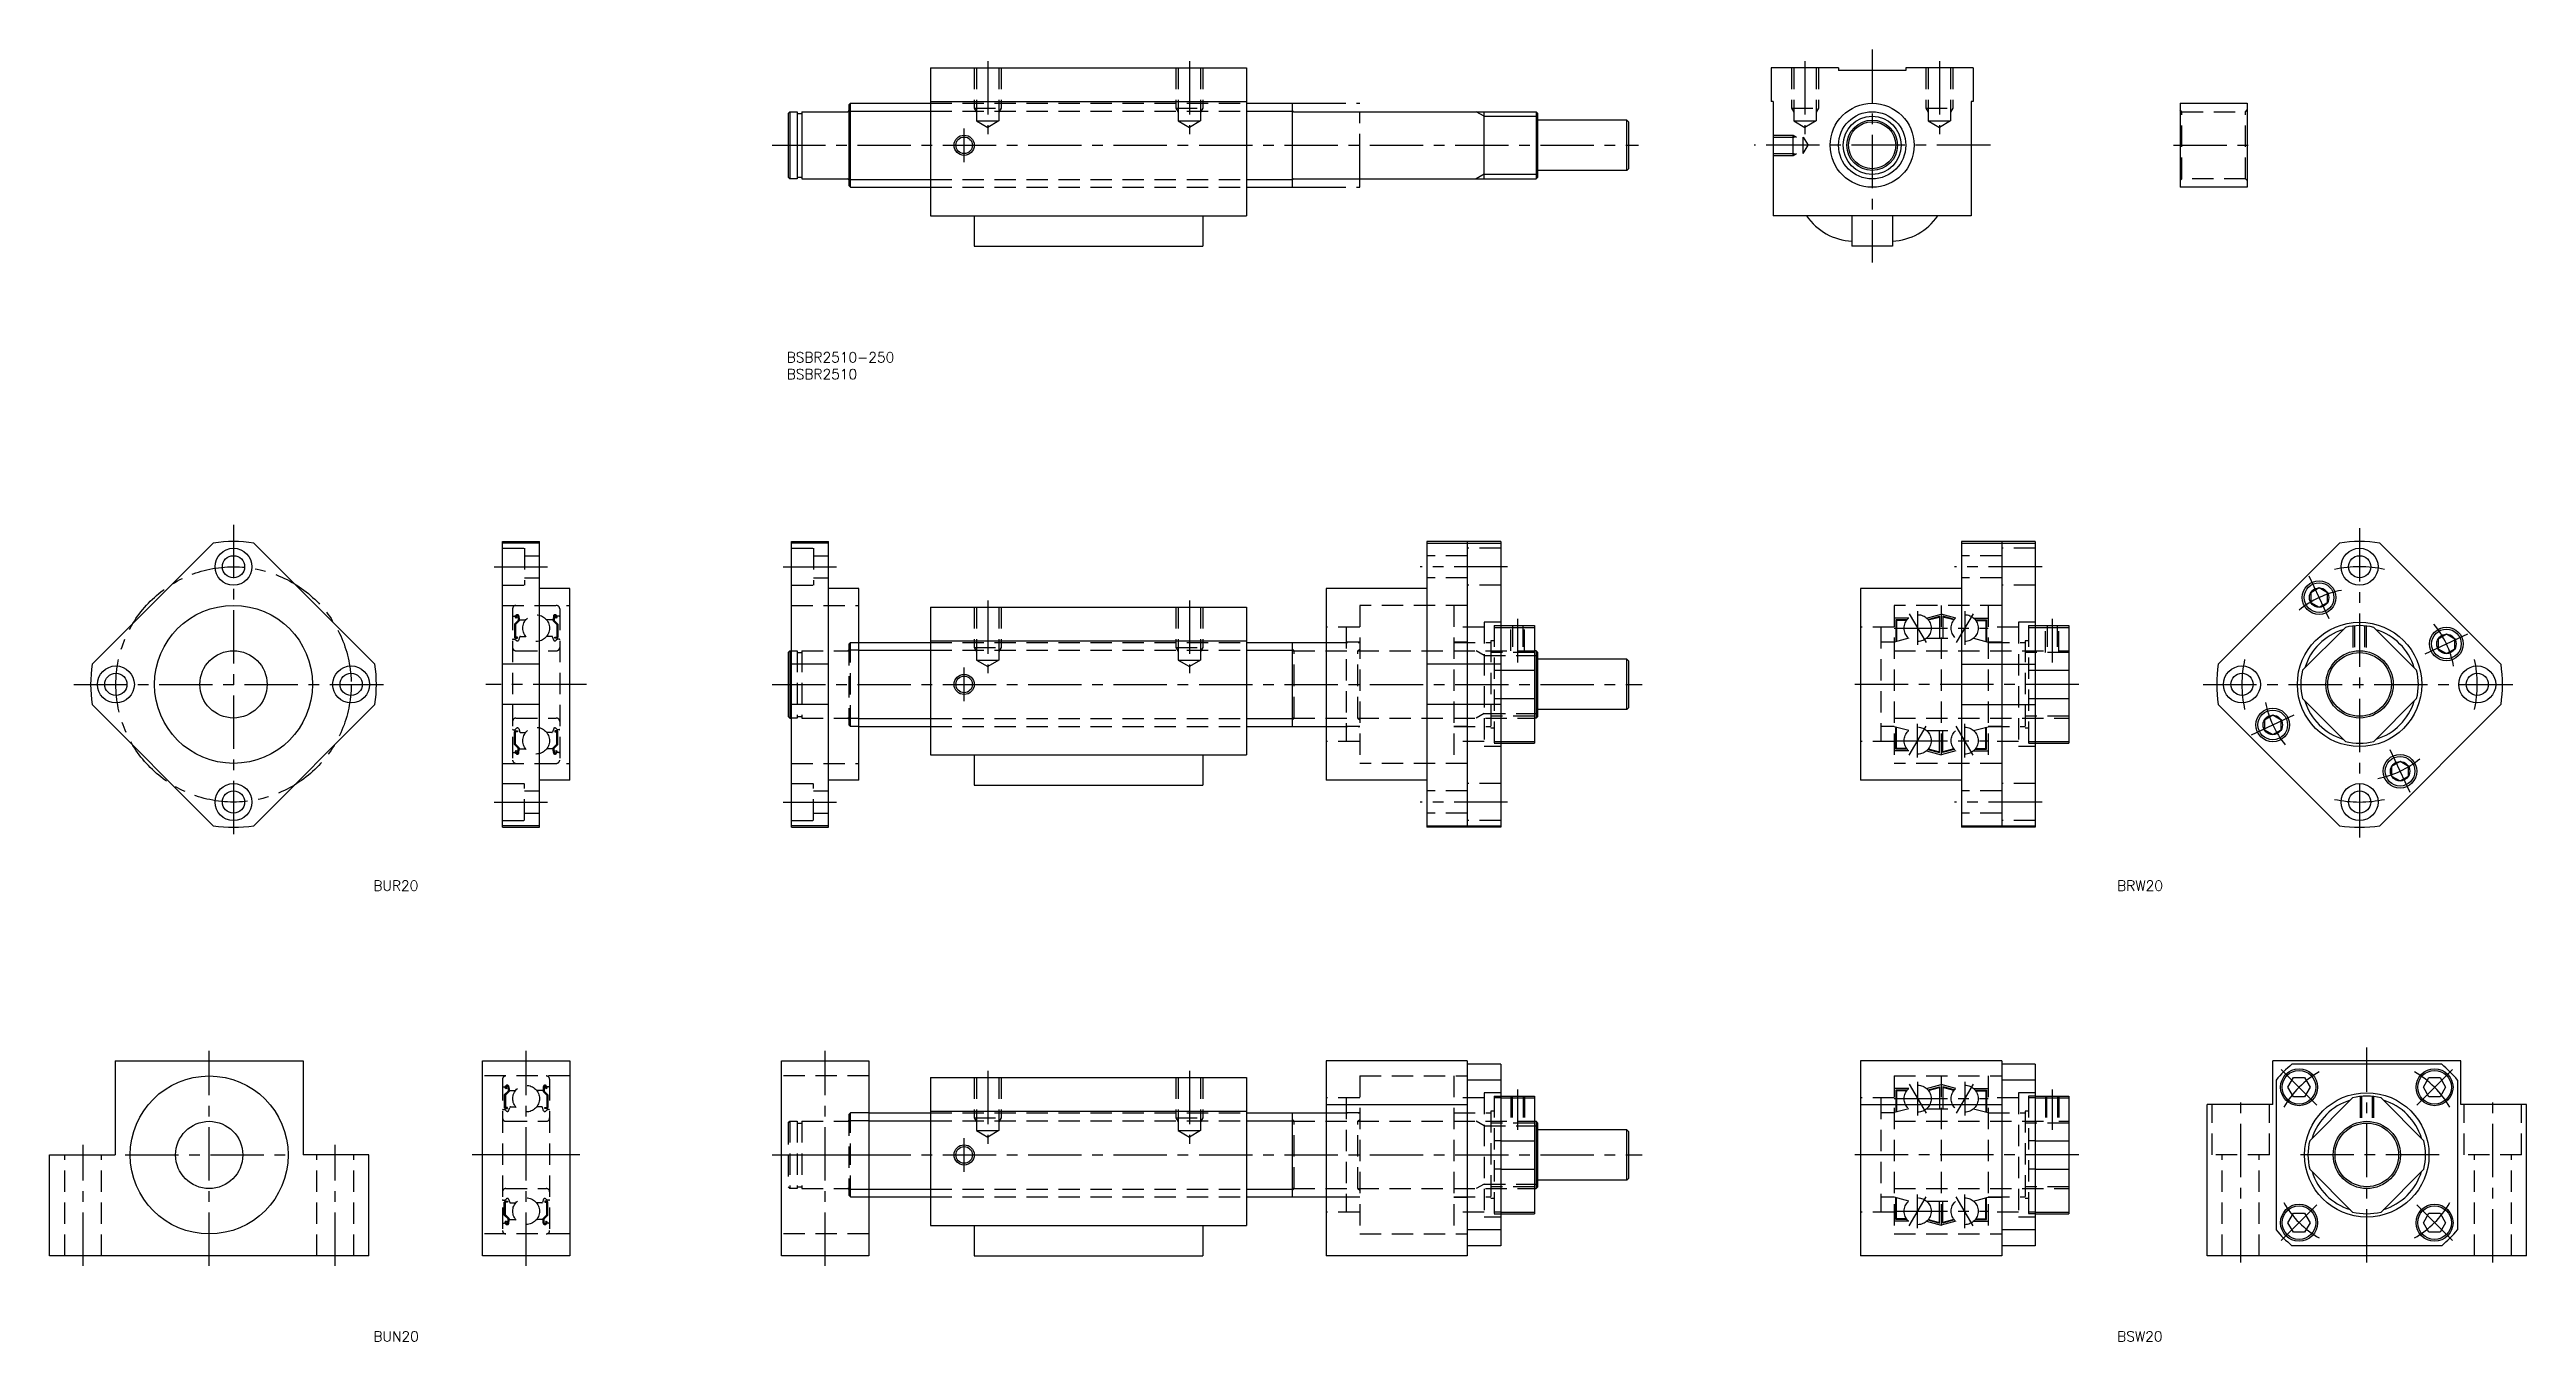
# Model space of a CAD drawing. Extents: x -219 to 518, y -294 to 90.
import ezdxf

# ---------------------------------------------------------------- set-up
doc = ezdxf.new("R2010")
doc.units = 0
doc.header["$LTSCALE"] = 0.5
for name, pattern in [('CENTER', [50.8, 31.75, -6.35, 6.35, -6.35]), ('DASHED', [19.05, 12.7, -6.35]), ('PHANTOM', [63.5, 31.75, -6.35, 6.35, -6.35, 6.35, -6.35])]:
    doc.linetypes.add(name, pattern=pattern)
for name, color, linetype in [('MSM_CENTER', 1, 'CENTER'), ('MSM_CONTINUOUS', 7, 'CONTINUOUS'), ('MSM_DASHED', 4, 'DASHED'), ('MSM_IMAGINARY', 6, 'PHANTOM'), ('MSM_NARROW', 5, 'CONTINUOUS'), ('MSM_PART_NUMBER', 7, 'CONTINUOUS')]:
    doc.layers.add(name, color=color, linetype=linetype)
doc.styles.get("Standard").update_dxf_attribs({"font": 'txt.shx', "height": 3, "bigfont": 'bigfont.shx'})

# ---------------------------------------------------------------- blocks, each defined once
blk = doc.blocks.new('*U12')
at = {"layer": 'MSM_PART_NUMBER'}
blk.add_text('BSBR2510-250', height=3, dxfattribs=at).set_placement((0, -3))
blk = doc.blocks.new('*U13')
at = {"layer": 'MSM_PART_NUMBER'}
blk.add_text('BSBR2510', height=3, dxfattribs=at).set_placement((0, -8))
blk = doc.blocks.new('*U14')
at = {"layer": 'MSM_PART_NUMBER'}
blk.add_text('BUR20', height=3, dxfattribs=at).set_placement((-122.96, -160.19))
blk = doc.blocks.new('*U15')
at = {"layer": 'MSM_PART_NUMBER'}
blk.add_text('BUN20', height=3, dxfattribs=at).set_placement((-122.96, -294.31))
blk = doc.blocks.new('*U16')
at = {"layer": 'MSM_PART_NUMBER'}
blk.add_text('BRW20', height=3, dxfattribs=at).set_placement((395.83, -160.19))
blk = doc.blocks.new('*U17')
at = {"layer": 'MSM_PART_NUMBER'}
blk.add_text('BSW20', height=3, dxfattribs=at).set_placement((395.83, -294.31))

msp = doc.modelspace()

# ---------------------------------------------------------------- linework, layer by layer
at = {"layer": 'MSM_CENTER'}
for p, q in [((322.94, 90.09), (322.94, 26.76)), ((59.8, 86.6), (59.8, 64.94)), ((119.8, 86.6), (119.8, 64.94)), ((302.94, 86.6), (302.94, 64.94)), ((342.94, 86.6), (342.94, 64.94)), ((52.8, 56.6), (52.8, 66.6)), ((-4.33, 61.6), (253.47, 61.6)), ((358.1, 61.6), (287.79, 61.6)), ((412.55, 61.6), (436.55, 61.6)), ((-164.57, -51.31), (-164.57, -146.31)), ((467.95, -52.31), (467.95, -145.31)), ((-87.03, -63.81), (-71.03, -63.81)), ((-1.03, -63.81), (14.97, -63.81)), ((214.47, -63.81), (188.47, -63.81)), ((373.47, -63.81), (347.47, -63.81)), ((458.86, -79.33), (452.94, -66.64)), ((59.8, -73.81), (59.8, -95.48)), ((119.8, -73.81), (119.8, -95.48)), ((217.47, -79.31), (217.47, -92.31)), ((333.91, -77.77), (339.03, -86.36)), ((336.47, -77.06), (336.47, -87.06)), ((353.03, -77.77), (347.91, -86.36)), ((350.47, -77.06), (350.47, -87.06)), ((376.47, -79.31), (376.47, -92.31)), ((329.47, -82.06), (357.47, -82.06)), ((487.43, -89.73), (500.12, -83.81)), ((52.8, -103.81), (52.8, -93.81)), ((-212.07, -98.81), (-117.07, -98.81)), ((-59.53, -98.81), (-89.53, -98.81)), ((-4.33, -98.81), (254.47, -98.81)), ((384.47, -98.81), (315.47, -98.81)), ((421.45, -98.81), (514.45, -98.81)), ((435.77, -113.82), (448.46, -107.9)), ((329.47, -115.56), (357.47, -115.56)), ((333.91, -119.86), (339.03, -111.27)), ((336.47, -120.56), (336.47, -110.56)), ((353.03, -119.86), (347.91, -111.27)), ((350.47, -120.56), (350.47, -110.56)), ((482.95, -130.99), (477.03, -118.3)), ((-87.03, -133.81), (-71.03, -133.81)), ((-1.03, -133.81), (14.97, -133.81)), ((214.47, -133.81), (188.47, -133.81)), ((373.47, -133.81), (347.47, -133.81)), ((-171.8, -271.81), (-171.8, -207.81)), ((-77.53, -271.81), (-77.53, -207.81)), ((11.47, -271.81), (11.47, -207.81)), ((455.25, -223.96), (444.64, -213.36)), ((470.1, -270.81), (470.1, -206.81)), ((484.95, -223.96), (495.55, -213.36)), ((59.8, -213.81), (59.8, -235.48)), ((119.8, -213.81), (119.8, -235.48)), ((217.47, -219.31), (217.47, -231.31)), ((333.91, -217.77), (339.03, -226.36)), ((336.47, -217.06), (336.47, -227.06)), ((353.03, -217.77), (347.91, -226.36)), ((350.47, -217.06), (350.47, -227.06)), ((376.47, -219.31), (376.47, -231.31)), ((329.47, -222.06), (357.47, -222.06)), ((432.6, -270.81), (432.6, -221.81)), ((507.6, -270.81), (507.6, -221.81)), ((52.8, -243.81), (52.8, -233.81)), ((-209.3, -271.81), (-209.3, -235.81)), ((-196.8, -238.81), (-146.8, -238.81)), ((-134.3, -271.81), (-134.3, -235.81)), ((-61.53, -238.81), (-93.53, -238.81)), ((-4.33, -238.81), (254.47, -238.81)), ((384.47, -238.81), (317.47, -238.81)), ((491.6, -238.81), (448.6, -238.81)), ((329.47, -255.56), (357.47, -255.56)), ((333.91, -259.86), (339.03, -251.27)), ((336.47, -260.56), (336.47, -250.56)), ((353.03, -259.86), (347.91, -251.27)), ((350.47, -260.56), (350.47, -250.56)), ((444.64, -264.27), (455.25, -253.66)), ((495.55, -264.27), (484.95, -253.66))]:
    msp.add_line(p, q, dxfattribs=at)
msp.add_circle((-164.57, -98.81), 35, dxfattribs=at)
for centre, radius, start, end in [((467.95, -98.81), 35, 77.71304, 102.28696), ((467.95, -98.81), 28.5, 100.91442, 129.08558), ((467.95, -98.81), 28.5, 10.91442, 39.08558), ((467.95, -98.81), 35, 167.71304, 192.28696), ((467.95, -98.81), 35, 347.71304, 12.28696), ((467.95, -98.81), 28.5, 190.91442, 219.08558), ((467.95, -98.81), 28.5, 280.91442, 309.08558), ((467.95, -98.81), 35, 257.71304, 282.28696), ((470.1, -238.81), 28.5, 119.87831, 150.12169), ((470.1, -238.81), 28.5, 29.87831, 60.12169), ((470.1, -238.81), 28.5, 209.87831, 240.12169), ((470.1, -238.81), 28.5, 299.87831, 330.12169)]:
    msp.add_arc(centre, radius, start, end, dxfattribs=at)
at = {"layer": 'MSM_CONTINUOUS'}
for p, q in [((42.8, 84.6), (42.8, 40.6)), ((42.8, 84.6), (136.8, 84.6)), ((136.8, 84.6), (136.8, 40.6)), ((292.94, 84.6), (292.94, 74.6)), ((312.94, 84.6), (292.94, 84.6)), ((312.94, 84.6), (312.94, 83.9)), ((332.94, 83.9), (312.94, 83.9)), ((352.94, 84.6), (332.94, 84.6)), ((332.94, 84.6), (332.94, 83.9)), ((352.94, 84.6), (352.94, 74.6)), ((18.97, 74.1), (18.47, 73.6)), ((18.97, 74.1), (42.8, 74.1)), ((18.97, 49.1), (18.97, 74.1)), ((42.8, 74.6), (136.8, 74.6)), ((136.8, 74.1), (150.47, 74.1)), ((150.47, 49.1), (150.47, 74.1)), ((293.44, 74.6), (292.94, 74.6)), ((293.44, 74.6), (293.44, 40.6)), ((352.44, 74.6), (352.44, 40.6)), ((352.94, 74.6), (352.44, 74.6)), ((414.55, 74.1), (434.55, 74.1)), ((414.55, 74.1), (414.55, 49.1)), ((434.55, 74.1), (434.55, 49.1)), ((0.47, 71.1), (0.97, 71.6)), ((0.47, 71.1), (0.47, 52.1)), ((0.97, 71.6), (3.12, 71.6)), ((0.97, 71.6), (0.97, 51.6)), ((3.12, 71.6), (3.12, 51.6)), ((3.12, 71.1), (4.47, 71.1)), ((4.47, 71.6), (4.47, 51.6)), ((4.47, 71.6), (18.17, 71.6)), ((18.47, 73.6), (18.47, 49.6)), ((150.77, 71.6), (222.97, 71.6)), ((207.47, 51.6), (207.47, 71.6)), ((223.47, 71.1), (222.97, 71.6)), ((222.97, 71.6), (222.97, 51.6)), ((223.47, 52.1), (223.47, 71.1)), ((249.97, 69.1), (223.47, 69.1)), ((250.47, 68.6), (249.97, 69.1)), ((249.97, 54.1), (249.97, 69.1)), ((250.47, 68.6), (250.47, 54.6)), ((0.97, 51.6), (0.47, 52.1)), ((3.12, 51.6), (0.97, 51.6)), ((3.12, 52.1), (4.47, 52.1)), ((4.47, 51.6), (18.17, 51.6)), ((150.77, 51.6), (222.97, 51.6)), ((222.97, 51.6), (223.47, 52.1)), ((249.97, 54.1), (223.47, 54.1)), ((249.97, 54.1), (250.47, 54.6)), ((18.97, 49.1), (18.47, 49.6)), ((18.97, 49.1), (42.8, 49.1)), ((136.8, 49.1), (150.47, 49.1)), ((434.55, 49.1), (414.55, 49.1)), ((42.8, 40.6), (136.8, 40.6)), ((55.8, 40.6), (55.8, 31.6)), ((123.8, 40.6), (123.8, 31.6)), ((352.44, 40.6), (293.44, 40.6)), ((316.94, 40.6), (316.94, 31.6)), ((328.94, 40.6), (328.94, 31.6)), ((55.8, 31.6), (123.8, 31.6)), ((328.94, 31.6), (316.94, 31.6)), ((-170.58, -56.74), (-206.64, -92.8)), ((-158.56, -56.74), (-122.5, -92.8)), ((-84.53, -141.31), (-84.53, -56.31)), ((-84.53, -56.31), (-73.53, -56.31)), ((-73.53, -56.74), (-84.53, -56.74)), ((-73.53, -141.31), (-73.53, -56.31)), ((1.47, -141.31), (1.47, -56.31)), ((1.47, -56.31), (12.47, -56.31)), ((12.47, -56.74), (1.47, -56.74)), ((12.47, -141.31), (12.47, -56.31)), ((212.47, -56.31), (190.47, -56.31)), ((190.47, -56.31), (190.47, -141.31)), ((190.47, -56.74), (212.47, -56.74)), ((202.47, -56.31), (202.47, -141.31)), ((212.47, -56.31), (212.47, -141.31)), ((371.47, -56.31), (349.47, -56.31)), ((349.47, -56.31), (349.47, -141.31)), ((349.47, -56.74), (371.47, -56.74)), ((361.47, -56.31), (361.47, -141.31)), ((371.47, -56.31), (371.47, -141.31)), ((425.87, -92.8), (461.94, -56.74)), ((510.02, -92.8), (473.96, -56.74)), ((-64.53, -70.31), (-73.53, -70.31)), ((-64.53, -127.31), (-64.53, -70.31)), ((21.47, -70.31), (12.47, -70.31)), ((21.47, -127.31), (21.47, -70.31)), ((190.47, -70.31), (160.47, -70.31)), ((160.47, -70.31), (160.47, -127.31)), ((349.47, -70.31), (319.47, -70.31)), ((319.47, -70.31), (319.47, -127.31)), ((455.9, -70.1), (453.4, -71.54)), ((453.4, -71.54), (453.4, -74.43)), ((458.4, -71.54), (455.9, -70.1)), ((458.4, -74.43), (458.4, -71.54)), ((42.8, -75.81), (42.8, -119.81)), ((42.8, -75.81), (136.8, -75.81)), ((136.8, -75.81), (136.8, -119.81)), ((453.4, -74.43), (455.9, -75.87)), ((455.9, -75.87), (458.4, -74.43)), ((21.47, -86.31), (42.8, -86.31)), ((42.8, -85.81), (136.8, -85.81)), ((136.8, -86.31), (160.47, -86.31)), ((150.47, -111.31), (150.47, -86.31)), ((212.47, -81.31), (222.47, -81.31)), ((212.47, -81.83), (222.47, -81.83)), ((222.47, -81.31), (222.47, -116.31)), ((371.47, -81.31), (381.47, -81.31)), ((371.47, -81.83), (381.47, -81.83)), ((381.47, -81.31), (381.47, -116.31)), ((450.97, -94.58), (463.71, -81.83)), ((484.93, -94.58), (472.18, -81.83)), ((493.78, -83.88), (491.28, -85.33)), ((491.28, -85.33), (491.28, -88.21)), ((491.28, -88.21), (493.78, -89.66)), ((496.28, -85.33), (493.78, -83.88)), ((493.78, -89.66), (496.28, -88.21)), ((496.28, -88.21), (496.28, -85.33)), ((-73.53, -92.8), (-84.53, -92.8)), ((0.47, -89.31), (0.97, -88.81)), ((0.47, -89.31), (0.47, -108.31)), ((0.97, -88.81), (0.97, -108.81)), ((0.97, -88.81), (1.47, -88.81)), ((12.47, -92.8), (1.47, -92.8)), ((212.47, -92.8), (190.47, -92.8)), ((212.47, -94.58), (222.47, -94.58)), ((222.97, -88.81), (222.47, -88.81)), ((223.47, -89.31), (222.97, -88.81)), ((222.97, -88.81), (222.97, -108.81)), ((223.47, -108.31), (223.47, -89.31)), ((249.97, -91.31), (223.47, -91.31)), ((250.47, -91.81), (249.97, -91.31)), ((249.97, -106.31), (249.97, -91.31)), ((250.47, -91.81), (250.47, -105.81)), ((349.47, -92.8), (371.47, -92.8)), ((371.47, -94.58), (381.47, -94.58)), ((212.47, -103.05), (222.47, -103.05)), ((371.47, -103.05), (381.47, -103.05)), ((463.71, -115.79), (450.97, -103.05)), ((472.18, -115.79), (484.93, -103.05)), ((-206.64, -104.82), (-170.58, -140.89)), ((-122.5, -104.82), (-158.56, -140.89)), ((-73.53, -104.82), (-84.53, -104.82)), ((0.97, -108.81), (0.47, -108.31)), ((0.97, -108.81), (1.47, -108.81)), ((12.47, -104.82), (1.47, -104.82)), ((212.47, -104.82), (190.47, -104.82)), ((222.97, -108.81), (222.47, -108.81)), ((222.97, -108.81), (223.47, -108.31)), ((249.97, -106.31), (223.47, -106.31)), ((249.97, -106.31), (250.47, -105.81)), ((349.47, -104.82), (371.47, -104.82)), ((461.94, -140.89), (425.87, -104.82)), ((442.12, -107.97), (439.62, -109.42)), ((439.62, -109.42), (439.62, -112.3)), ((444.62, -109.42), (442.12, -107.97)), ((444.62, -112.3), (444.62, -109.42)), ((473.96, -140.89), (510.02, -104.82)), ((21.47, -111.31), (42.8, -111.31)), ((136.8, -111.31), (160.47, -111.31)), ((212.47, -115.79), (222.47, -115.79)), ((212.47, -116.31), (222.47, -116.31)), ((371.47, -115.79), (381.47, -115.79)), ((371.47, -116.31), (381.47, -116.31)), ((439.62, -112.3), (442.12, -113.75)), ((442.12, -113.75), (444.62, -112.3)), ((42.8, -119.81), (136.8, -119.81)), ((55.8, -119.81), (55.8, -128.81)), ((123.8, -119.81), (123.8, -128.81)), ((479.99, -121.76), (477.49, -123.2)), ((477.49, -123.2), (477.49, -126.09)), ((482.49, -123.2), (479.99, -121.76)), ((482.49, -126.09), (482.49, -123.2)), ((-64.53, -127.31), (-73.53, -127.31)), ((21.47, -127.31), (12.47, -127.31)), ((55.8, -128.81), (123.8, -128.81)), ((190.47, -127.31), (160.47, -127.31)), ((349.47, -127.31), (319.47, -127.31)), ((477.49, -126.09), (479.99, -127.53)), ((479.99, -127.53), (482.49, -126.09)), ((-73.53, -140.89), (-84.53, -140.89)), ((-84.53, -141.31), (-73.53, -141.31)), ((12.47, -140.89), (1.47, -140.89)), ((1.47, -141.31), (12.47, -141.31)), ((190.47, -140.89), (212.47, -140.89)), ((212.47, -141.31), (190.47, -141.31)), ((349.47, -140.89), (371.47, -140.89)), ((371.47, -141.31), (349.47, -141.31)), ((-199.8, -210.81), (-199.8, -238.81)), ((-199.8, -210.81), (-143.8, -210.81)), ((-143.8, -210.81), (-143.8, -238.81)), ((-90.53, -268.81), (-90.53, -210.81)), ((-90.53, -210.81), (-64.53, -210.81)), ((-64.53, -210.81), (-64.53, -268.81)), ((-1.53, -268.81), (-1.53, -210.81)), ((-1.53, -210.81), (24.47, -210.81)), ((24.47, -210.81), (24.47, -268.81)), ((202.47, -210.81), (160.47, -210.81)), ((160.47, -210.81), (160.47, -268.81)), ((202.47, -210.81), (202.47, -268.81)), ((212.47, -211.81), (202.47, -211.81)), ((212.47, -211.81), (212.47, -265.81)), ((361.47, -210.81), (319.47, -210.81)), ((319.47, -210.81), (319.47, -268.81)), ((361.47, -210.81), (361.47, -268.81)), ((371.47, -211.81), (361.47, -211.81)), ((371.47, -211.81), (371.47, -265.81)), ((442.1, -223.81), (442.1, -210.81)), ((498.1, -210.81), (442.1, -210.81)), ((492.37, -211.81), (447.83, -211.81)), ((498.1, -223.81), (498.1, -210.81)), ((42.8, -215.81), (42.8, -259.81)), ((42.8, -215.81), (136.8, -215.81)), ((136.8, -215.81), (136.8, -259.81)), ((212.47, -216.54), (202.47, -216.54)), ((371.47, -216.54), (361.47, -216.54)), ((443.1, -216.54), (443.1, -261.08)), ((446.64, -218.66), (448.29, -215.8)), ((448.29, -221.52), (446.64, -218.66)), ((448.29, -215.8), (451.6, -215.8)), ((451.6, -215.8), (453.25, -218.66)), ((453.25, -218.66), (451.6, -221.52)), ((486.95, -218.66), (488.6, -215.8)), ((488.6, -221.52), (486.95, -218.66)), ((488.6, -215.8), (491.9, -215.8)), ((491.9, -215.8), (493.55, -218.66)), ((493.55, -218.66), (491.9, -221.52)), ((497.1, -216.54), (497.1, -261.08)), ((24.47, -226.31), (42.8, -226.31)), ((42.8, -225.81), (136.8, -225.81)), ((136.8, -226.31), (160.47, -226.31)), ((150.47, -251.31), (150.47, -226.31)), ((160.47, -223.81), (202.47, -223.81)), ((212.47, -221.31), (222.47, -221.31)), ((212.47, -221.83), (222.47, -221.83)), ((222.47, -221.31), (222.47, -256.31)), ((319.47, -223.81), (361.47, -223.81)), ((371.47, -221.31), (381.47, -221.31)), ((371.47, -221.83), (381.47, -221.83)), ((381.47, -221.31), (381.47, -256.31)), ((422.6, -268.81), (422.6, -223.81)), ((442.1, -223.81), (422.6, -223.81)), ((451.6, -221.52), (448.29, -221.52)), ((453.12, -234.58), (465.86, -221.83)), ((487.08, -234.58), (474.33, -221.83)), ((491.9, -221.52), (488.6, -221.52)), ((517.6, -223.81), (498.1, -223.81)), ((517.6, -268.81), (517.6, -223.81)), ((212.47, -234.58), (222.47, -234.58)), ((222.47, -228.81), (222.97, -228.81)), ((223.47, -229.31), (222.97, -228.81)), ((222.97, -228.81), (222.97, -248.81)), ((223.47, -248.31), (223.47, -229.31)), ((249.97, -231.31), (223.47, -231.31)), ((250.47, -231.81), (249.97, -231.31)), ((249.97, -246.31), (249.97, -231.31)), ((250.47, -231.81), (250.47, -245.81)), ((371.47, -234.58), (381.47, -234.58)), ((-219.3, -268.81), (-219.3, -238.81)), ((-124.3, -268.81), (-124.3, -238.81)), ((-64.53, -238.81), (-90.53, -238.81)), ((-1.53, -238.81), (24.47, -238.81)), ((212.47, -243.05), (222.47, -243.05)), ((371.47, -243.05), (381.47, -243.05)), ((465.86, -255.79), (453.12, -243.05)), ((474.33, -255.79), (487.08, -243.05)), ((222.47, -248.81), (222.97, -248.81)), ((222.97, -248.81), (223.47, -248.31)), ((249.97, -246.31), (223.47, -246.31)), ((249.97, -246.31), (250.47, -245.81)), ((24.47, -251.31), (42.8, -251.31)), ((136.8, -251.31), (160.47, -251.31)), ((212.47, -255.79), (222.47, -255.79)), ((212.47, -256.31), (222.47, -256.31)), ((371.47, -255.79), (381.47, -255.79)), ((371.47, -256.31), (381.47, -256.31)), ((446.64, -258.97), (448.29, -256.11)), ((448.29, -256.11), (451.6, -256.11)), ((451.6, -256.11), (453.25, -258.97)), ((486.95, -258.97), (488.6, -256.11)), ((488.6, -256.11), (491.9, -256.11)), ((491.9, -256.11), (493.55, -258.97)), ((42.8, -259.81), (136.8, -259.81)), ((55.8, -259.81), (55.8, -268.81)), ((123.8, -259.81), (123.8, -268.81)), ((212.47, -261.08), (202.47, -261.08)), ((371.47, -261.08), (361.47, -261.08)), ((448.29, -261.83), (446.64, -258.97)), ((451.6, -261.83), (448.29, -261.83)), ((453.25, -258.97), (451.6, -261.83)), ((488.6, -261.83), (486.95, -258.97)), ((491.9, -261.83), (488.6, -261.83)), ((493.55, -258.97), (491.9, -261.83)), ((-124.3, -268.81), (-219.3, -268.81)), ((-64.53, -268.81), (-90.53, -268.81)), ((24.47, -268.81), (-1.53, -268.81)), ((55.8, -268.81), (123.8, -268.81)), ((202.47, -268.81), (160.47, -268.81)), ((212.47, -265.81), (202.47, -265.81)), ((361.47, -268.81), (319.47, -268.81)), ((371.47, -265.81), (361.47, -265.81)), ((517.6, -268.81), (422.6, -268.81)), ((492.37, -265.81), (447.83, -265.81))]:
    msp.add_line(p, q, dxfattribs=at)
for points in [[(-219.3, -238.81), (-199.8, -238.81)], [(-124.3, -238.81), (-143.8, -238.81)]]:
    msp.add_lwpolyline(points, dxfattribs=at)
for centre, radius in [((322.94, 61.6), 12.5), ((322.94, 61.6), 10), ((322.94, 61.6), 7.5), ((322.94, 61.6), 7), ((52.8, 61.6), 2.46), ((-164.57, -63.81), 5.5), ((467.95, -63.81), 5.5), ((-164.57, -63.81), 3.3), ((467.95, -63.81), 3.3), ((455.9, -72.98), 5), ((455.9, -72.98), 4.4), ((455.9, -72.98), 2.89), ((-164.57, -98.81), 23.5), ((467.95, -98.81), 18.5), ((493.78, -86.77), 5), ((493.78, -86.77), 4.4), ((493.78, -86.77), 2.89), ((-199.57, -98.81), 5.5), ((-199.57, -98.81), 3.3), ((-164.57, -98.81), 10), ((-129.57, -98.81), 5.5), ((-129.57, -98.81), 3.3), ((432.95, -98.81), 5.5), ((432.95, -98.81), 3.3), ((467.95, -98.81), 9.46), ((502.95, -98.81), 5.5), ((502.95, -98.81), 3.3), ((52.8, -98.81), 2.46), ((442.12, -110.86), 5), ((442.12, -110.86), 4.4), ((442.12, -110.86), 2.89), ((479.99, -124.64), 5), ((479.99, -124.64), 4.4), ((479.99, -124.64), 2.89), ((-164.57, -133.81), 5.5), ((-164.57, -133.81), 3.3), ((467.95, -133.81), 5.5), ((467.95, -133.81), 3.3), ((449.94, -218.66), 5.5), ((449.94, -218.66), 5), ((490.25, -218.66), 5.5), ((490.25, -218.66), 5), ((-171.8, -238.81), 23.5), ((470.1, -238.81), 18.5), ((-171.8, -238.81), 10), ((470.1, -238.81), 9.46), ((52.8, -238.81), 2.46), ((449.94, -258.97), 5.5), ((449.94, -258.97), 5), ((490.25, -258.97), 5.5), ((490.25, -258.97), 5)]:
    msp.add_circle(centre, radius, dxfattribs=at)
for centre, radius, start, end in [((18.17, 71.9), 0.3, 270, 0), ((150.77, 71.9), 0.3, 180, 270), ((18.17, 51.3), 0.3, 0, 90), ((150.77, 51.3), 0.3, 90, 180), ((317.63, 50.25), 17.16, 214.2141, 267.70545), ((328.26, 50.25), 17.16, 272.29455, 325.7859), ((-164.57, -98.81), 42.5, 81.8699, 98.1301), ((467.95, -98.81), 42.5, 81.8699, 98.1301), ((467.95, -98.81), 17, 106.92751, 163.07249), ((467.95, -98.81), 17.5, 76.00272, 103.99728), ((467.95, -98.81), 17, 16.92751, 73.07249), ((-164.57, -98.81), 42.5, 171.8699, 188.1301), ((-164.57, -98.81), 42.5, 351.8699, 8.1301), ((467.95, -98.81), 42.5, 171.8699, 188.1301), ((467.95, -98.81), 17.5, 166.00272, 193.99728), ((467.95, -98.81), 17.5, 346.00272, 13.99728), ((467.95, -98.81), 42.5, 351.8699, 8.1301), ((467.95, -98.81), 17, 196.92751, 253.07249), ((467.95, -98.81), 17, 286.92751, 343.07249), ((467.95, -98.81), 17.5, 256.00272, 283.99728), ((-164.57, -98.81), 42.5, 261.8699, 278.1301), ((467.95, -98.81), 42.5, 261.8699, 278.1301), ((470.1, -238.81), 35, 129.51765, 140.48235), ((470.1, -238.81), 35, 39.51765, 50.48235), ((470.1, -238.81), 17, 106.92751, 163.07249), ((470.1, -238.81), 17.5, 76.00272, 103.99728), ((470.1, -238.81), 17, 16.92751, 73.07249), ((470.1, -238.81), 17.5, 166.00272, 193.99728), ((470.1, -238.81), 17.5, 346.00272, 13.99728), ((470.1, -238.81), 17, 196.92751, 253.07249), ((470.1, -238.81), 17, 286.92751, 343.07249), ((470.1, -238.81), 17.5, 256.00272, 283.99728), ((470.1, -238.81), 35, 219.51765, 230.48235), ((470.1, -238.81), 35, 309.51765, 320.48235)]:
    msp.add_arc(centre, radius, start, end, dxfattribs=at)
at = {"layer": 'MSM_DASHED'}
for p, q in [((55.8, 84.6), (55.8, 72.6)), ((56.47, 84.6), (56.47, 68.85)), ((63.12, 84.6), (63.12, 68.85)), ((63.8, 84.6), (63.8, 72.6)), ((115.8, 84.6), (115.8, 72.6)), ((116.47, 84.6), (116.47, 68.85)), ((123.12, 84.6), (123.12, 68.85)), ((123.8, 84.6), (123.8, 72.6)), ((298.94, 84.6), (298.94, 72.6)), ((299.62, 84.6), (299.62, 68.85)), ((306.27, 84.6), (306.27, 68.85)), ((306.94, 84.6), (306.94, 72.6)), ((338.94, 84.6), (338.94, 72.6)), ((339.62, 84.6), (339.62, 68.85)), ((346.27, 84.6), (346.27, 68.85)), ((346.94, 84.6), (346.94, 72.6)), ((42.8, 74.1), (136.8, 74.1)), ((42.8, 71.75), (136.8, 71.75)), ((55.8, 72.6), (63.8, 72.6)), ((55.8, 72.6), (56.47, 71.43)), ((56.47, 68.85), (63.12, 68.85)), ((56.47, 68.85), (59.8, 66.94)), ((63.12, 68.85), (59.8, 66.94)), ((63.8, 72.6), (63.12, 71.43)), ((115.8, 72.6), (123.8, 72.6)), ((115.8, 72.6), (116.47, 71.43)), ((116.47, 68.85), (123.12, 68.85)), ((116.47, 68.85), (119.8, 66.94)), ((123.12, 68.85), (119.8, 66.94)), ((123.8, 72.6), (123.12, 71.43)), ((298.94, 72.6), (306.94, 72.6)), ((298.94, 72.6), (299.62, 71.43)), ((299.62, 68.85), (306.27, 68.85)), ((299.62, 68.85), (302.94, 66.94)), ((306.27, 68.85), (302.94, 66.94)), ((306.94, 72.6), (306.27, 71.43)), ((338.94, 72.6), (346.94, 72.6)), ((338.94, 72.6), (339.62, 71.43)), ((339.62, 68.85), (346.27, 68.85)), ((339.62, 68.85), (342.94, 66.94)), ((346.27, 68.85), (342.94, 66.94)), ((346.94, 72.6), (346.27, 71.43)), ((415.05, 71.6), (414.55, 72.1)), ((415.05, 71.6), (434.05, 71.6)), ((415.05, 51.6), (415.05, 71.6)), ((434.05, 71.6), (434.55, 72.1)), ((434.05, 51.6), (434.05, 71.6)), ((293.44, 64.6), (299.44, 64.6)), ((293.44, 64.06), (302.44, 64.06)), ((293.44, 59.15), (302.44, 59.15)), ((299.44, 58.6), (299.44, 64.6)), ((299.44, 64.6), (300.38, 64.06)), ((299.44, 58.6), (300.38, 59.15)), ((302.44, 59.15), (302.44, 64.06)), ((302.44, 64.06), (303.86, 61.6)), ((302.44, 59.15), (303.86, 61.6)), ((293.44, 58.6), (299.44, 58.6)), ((415.05, 51.6), (414.55, 51.1)), ((434.05, 51.6), (415.05, 51.6)), ((434.05, 51.6), (434.55, 51.1)), ((42.8, 51.45), (136.8, 51.45)), ((42.8, 49.1), (136.8, 49.1)), ((-84.53, -58.31), (-78.03, -58.31)), ((-78.03, -58.31), (-78.03, -69.31)), ((1.47, -58.31), (7.97, -58.31)), ((7.97, -58.31), (7.97, -69.31)), ((212.47, -58.31), (202.47, -58.31)), ((371.47, -58.31), (361.47, -58.31)), ((-78.03, -60.51), (-73.53, -60.51)), ((7.97, -60.51), (12.47, -60.51)), ((202.47, -60.51), (190.47, -60.51)), ((361.47, -60.51), (349.47, -60.51)), ((-84.53, -69.31), (-78.03, -69.31)), ((-78.03, -67.11), (-73.53, -67.11)), ((1.47, -69.31), (7.97, -69.31)), ((7.97, -67.11), (12.47, -67.11)), ((202.47, -67.11), (190.47, -67.11)), ((212.47, -69.31), (202.47, -69.31)), ((361.47, -67.11), (349.47, -67.11)), ((371.47, -69.31), (361.47, -69.31)), ((-84.53, -75.31), (-64.53, -75.31)), ((-81.53, -76.31), (-81.53, -121.31)), ((-81.33, -78.51), (-80.75, -78.51)), ((-79.9, -79.81), (-81, -80.91)), ((-81, -80.91), (-81, -84.71)), ((-80.75, -78.51), (-80.53, -78.25)), ((-80.48, -79.13), (-80.71, -78.94)), ((-79.6, -79.93), (-80.7, -81.03)), ((-80.7, -81.03), (-80.7, -84.71)), ((-80.52, -78.71), (-80.3, -78.45)), ((-80.29, -78.9), (-80.52, -78.71)), ((-80.48, -79.13), (-80.29, -78.9)), ((-79.95, -78.57), (-79.9, -79.81)), ((-79.65, -78.53), (-79.57, -79.43)), ((-79.6, -79.09), (-79.6, -79.93)), ((-79.37, -79.61), (-77.65, -79.61)), ((-69.69, -79.61), (-71.4, -79.61)), ((-69.41, -78.53), (-69.49, -79.43)), ((-69.46, -79.09), (-69.46, -79.93)), ((-69.46, -79.93), (-68.36, -81.03)), ((-69.11, -78.57), (-69.16, -79.81)), ((-69.16, -79.81), (-68.06, -80.91)), ((-68.77, -78.9), (-68.54, -78.71)), ((-68.57, -79.13), (-68.77, -78.9)), ((-68.54, -78.71), (-68.75, -78.45)), ((-68.57, -79.13), (-68.34, -78.94)), ((-68.31, -78.51), (-68.53, -78.25)), ((-68.36, -81.03), (-68.36, -84.71)), ((-67.73, -78.51), (-68.31, -78.51)), ((-68.06, -80.91), (-68.06, -84.71)), ((-67.53, -76.31), (-67.53, -121.31)), ((1.47, -75.31), (21.47, -75.31)), ((55.8, -75.81), (55.8, -87.81)), ((56.47, -75.81), (56.47, -91.56)), ((63.12, -75.81), (63.12, -91.56)), ((63.8, -75.81), (63.8, -87.81)), ((115.8, -75.81), (115.8, -87.81)), ((116.47, -75.81), (116.47, -91.56)), ((123.12, -75.81), (123.12, -91.56)), ((123.8, -75.81), (123.8, -87.81)), ((202.47, -75.31), (170.47, -75.31)), ((170.47, -75.31), (170.47, -122.31)), ((198.47, -75.31), (198.47, -122.31)), ((212.47, -80.31), (207.47, -80.31)), ((207.47, -80.31), (207.47, -117.31)), ((361.47, -75.31), (329.47, -75.31)), ((329.47, -75.31), (329.47, -122.31)), ((333.82, -79.06), (329.47, -79.06)), ((329.97, -79.56), (329.97, -86.1)), ((333.35, -79.56), (329.97, -79.56)), ((330.17, -79.76), (330.17, -86.04)), ((333.2, -79.76), (330.17, -79.76)), ((339.12, -79.06), (343.47, -77.9)), ((339.52, -79.47), (342.97, -78.55)), ((339.65, -79.64), (342.97, -78.76)), ((342.97, -78.55), (342.97, -85.06)), ((343.47, -75.31), (343.47, -122.31)), ((347.82, -79.06), (343.47, -77.9)), ((343.97, -78.55), (343.97, -85.06)), ((347.42, -79.47), (343.97, -78.55)), ((347.28, -79.64), (343.97, -78.76)), ((353.12, -79.06), (357.47, -79.06)), ((353.59, -79.56), (356.97, -79.56)), ((353.74, -79.76), (356.77, -79.76)), ((356.77, -79.76), (356.77, -86.04)), ((356.97, -79.56), (356.97, -86.1)), ((357.47, -75.31), (357.47, -122.31)), ((371.47, -80.31), (366.47, -80.31)), ((366.47, -80.31), (366.47, -117.31)), ((-81.33, -85.31), (-80.83, -85.31)), ((-80.83, -85.31), (-80.45, -85.69)), ((-80.08, -84.71), (-80.7, -84.71)), ((-80.7, -85.01), (-80.08, -85.01)), ((-80.08, -85.01), (-80.08, -84.71)), ((-79.73, -85.67), (-79.37, -84.65)), ((-79.19, -84.51), (-77.65, -84.51)), ((-69.87, -84.51), (-71.4, -84.51)), ((-69.32, -85.67), (-69.68, -84.65)), ((-68.98, -84.71), (-68.36, -84.71)), ((-68.98, -85.01), (-68.98, -84.71)), ((-68.36, -85.01), (-68.98, -85.01)), ((-68.23, -85.31), (-68.6, -85.69)), ((-67.73, -85.31), (-68.23, -85.31)), ((18.97, -86.31), (18.47, -86.81)), ((18.47, -86.81), (18.47, -110.81)), ((18.97, -111.31), (18.97, -86.31)), ((18.97, -86.31), (21.47, -86.31)), ((42.8, -86.31), (136.8, -86.31)), ((55.8, -87.81), (63.8, -87.81)), ((55.8, -87.81), (56.47, -88.99)), ((63.8, -87.81), (63.12, -88.99)), ((115.8, -87.81), (123.8, -87.81)), ((115.8, -87.81), (116.47, -88.99)), ((123.8, -87.81), (123.12, -88.99)), ((150.97, -88.81), (150.47, -88.31)), ((170.47, -81.81), (160.47, -81.81)), ((160.47, -86.31), (170.47, -86.31)), ((166.47, -81.81), (166.47, -115.81)), ((170.47, -86.26), (166.47, -86.26)), ((169.97, -88.81), (170.47, -88.31)), ((207.47, -81.81), (198.47, -81.81)), ((202.47, -86.26), (198.47, -86.26)), ((198.47, -86.31), (209.47, -86.31)), ((210.47, -85.81), (209.47, -85.81)), ((209.47, -85.81), (209.47, -111.81)), ((210.47, -81.31), (210.47, -116.31)), ((210.47, -81.31), (212.47, -81.31)), ((210.47, -81.83), (212.47, -81.83)), ((215.47, -88.81), (215.47, -81.31)), ((215.97, -81.31), (215.97, -88.81)), ((218.97, -81.31), (218.97, -88.81)), ((219.47, -88.81), (219.47, -81.31)), ((329.47, -81.81), (319.47, -81.81)), ((325.47, -81.81), (325.47, -115.81)), ((329.47, -86.26), (325.47, -86.26)), ((333.82, -85.06), (329.47, -86.23)), ((339.12, -85.06), (347.82, -85.06)), ((353.12, -85.06), (357.47, -86.23)), ((366.47, -81.81), (357.47, -81.81)), ((361.47, -86.26), (357.47, -86.26)), ((357.47, -86.31), (368.47, -86.31)), ((369.47, -85.81), (368.47, -85.81)), ((368.47, -85.81), (368.47, -111.81)), ((369.47, -81.31), (369.47, -116.31)), ((369.47, -81.31), (371.47, -81.31)), ((369.47, -81.83), (371.47, -81.83)), ((374.47, -89.36), (374.47, -81.31)), ((374.97, -81.31), (374.97, -89.36)), ((377.97, -81.31), (377.97, -89.36)), ((378.47, -89.36), (378.47, -81.31)), ((465.95, -81.43), (465.95, -89.57)), ((466.45, -81.38), (466.45, -89.48)), ((469.45, -81.38), (469.45, -89.48)), ((469.95, -81.43), (469.95, -89.57)), ((-80.53, -88.81), (-68.53, -88.81)), ((1.47, -88.81), (3.12, -88.81)), ((3.12, -88.81), (3.12, -108.81)), ((3.12, -89.31), (4.47, -89.31)), ((4.47, -88.81), (4.47, -108.81)), ((4.47, -88.81), (18.17, -88.81)), ((21.47, -88.66), (18.47, -88.66)), ((42.8, -88.66), (136.8, -88.66)), ((56.47, -91.56), (63.12, -91.56)), ((56.47, -91.56), (59.8, -93.48)), ((63.12, -91.56), (59.8, -93.48)), ((116.47, -91.56), (123.12, -91.56)), ((116.47, -91.56), (119.8, -93.48)), ((123.12, -91.56), (119.8, -93.48)), ((150.77, -88.81), (222.47, -88.81)), ((150.97, -108.81), (150.97, -88.81)), ((169.97, -108.81), (169.97, -88.81)), ((207.47, -90.17), (205.13, -88.81)), ((207.47, -90.17), (222.47, -90.17)), ((222.47, -89.36), (209.47, -89.36)), ((210.47, -94.58), (212.47, -94.58)), ((329.47, -88.81), (374.47, -88.81)), ((381.47, -89.36), (368.47, -89.36)), ((369.47, -94.58), (371.47, -94.58)), ((378.47, -88.81), (381.47, -88.81)), ((210.47, -103.05), (212.47, -103.05)), ((369.47, -103.05), (371.47, -103.05)), ((-80.53, -108.81), (-68.53, -108.81)), ((3.12, -108.81), (1.47, -108.81)), ((3.12, -108.31), (4.47, -108.31)), ((4.47, -108.81), (18.17, -108.81)), ((21.47, -108.96), (18.47, -108.96)), ((42.8, -108.96), (136.8, -108.96)), ((150.97, -108.81), (150.47, -109.31)), ((150.77, -108.81), (222.47, -108.81)), ((169.97, -108.81), (170.47, -109.31)), ((207.47, -107.46), (205.13, -108.81)), ((207.47, -107.46), (222.47, -107.46)), ((222.47, -108.27), (209.47, -108.27)), ((329.47, -108.81), (381.47, -108.81)), ((381.47, -108.27), (368.47, -108.27)), ((-81.33, -112.31), (-80.83, -112.31)), ((-81, -116.72), (-81, -112.91)), ((-79.9, -117.82), (-81, -116.72)), ((-80.83, -112.31), (-80.45, -111.94)), ((-80.7, -112.61), (-80.08, -112.61)), ((-80.7, -116.59), (-80.7, -112.91)), ((-80.08, -112.91), (-80.7, -112.91)), ((-79.6, -117.69), (-80.7, -116.59)), ((-80.08, -112.61), (-80.08, -112.91)), ((-79.95, -119.06), (-79.9, -117.82)), ((-79.73, -111.96), (-79.37, -112.98)), ((-79.6, -118.54), (-79.6, -117.69)), ((-79.19, -113.11), (-77.65, -113.11)), ((-69.87, -113.11), (-71.4, -113.11)), ((-69.32, -111.96), (-69.68, -112.98)), ((-69.46, -117.69), (-68.36, -116.59)), ((-69.46, -118.54), (-69.46, -117.69)), ((-69.16, -117.82), (-68.06, -116.72)), ((-69.11, -119.06), (-69.16, -117.82)), ((-68.36, -112.61), (-68.98, -112.61)), ((-68.98, -112.61), (-68.98, -112.91)), ((-68.98, -112.91), (-68.36, -112.91)), ((-68.23, -112.31), (-68.6, -111.94)), ((-68.36, -116.59), (-68.36, -112.91)), ((-67.73, -112.31), (-68.23, -112.31)), ((-68.06, -116.72), (-68.06, -112.91)), ((18.97, -111.31), (18.47, -110.81)), ((21.47, -111.31), (18.97, -111.31)), ((42.8, -111.31), (136.8, -111.31)), ((160.47, -111.31), (170.47, -111.31)), ((170.47, -115.81), (160.47, -115.81)), ((170.47, -111.36), (166.47, -111.36)), ((198.47, -111.31), (209.47, -111.31)), ((202.47, -111.36), (198.47, -111.36)), ((207.47, -115.81), (198.47, -115.81)), ((212.47, -117.31), (207.47, -117.31)), ((210.47, -111.81), (209.47, -111.81)), ((210.47, -115.79), (212.47, -115.79)), ((210.47, -116.31), (212.47, -116.31)), ((329.47, -115.81), (319.47, -115.81)), ((329.47, -111.36), (325.47, -111.36)), ((333.82, -112.56), (329.47, -111.4)), ((329.97, -118.06), (329.97, -111.53)), ((330.17, -117.86), (330.17, -111.58)), ((333.2, -117.86), (330.17, -117.86)), ((339.12, -112.56), (347.82, -112.56)), ((342.97, -119.08), (342.97, -112.56)), ((343.97, -119.08), (343.97, -112.56)), ((353.12, -112.56), (357.47, -111.4)), ((353.74, -117.86), (356.77, -117.86)), ((356.77, -117.86), (356.77, -111.58)), ((356.97, -118.06), (356.97, -111.53)), ((357.47, -111.31), (368.47, -111.31)), ((361.47, -111.36), (357.47, -111.36)), ((366.47, -115.81), (357.47, -115.81)), ((371.47, -117.31), (366.47, -117.31)), ((369.47, -111.81), (368.47, -111.81)), ((369.47, -115.79), (371.47, -115.79)), ((369.47, -116.31), (371.47, -116.31)), ((-84.53, -122.31), (-64.53, -122.31)), ((-81.33, -119.11), (-80.75, -119.11)), ((-80.75, -119.11), (-80.53, -119.38)), ((-80.48, -118.5), (-80.71, -118.69)), ((-80.29, -118.73), (-80.52, -118.92)), ((-80.52, -118.92), (-80.3, -119.18)), ((-80.48, -118.5), (-80.29, -118.73)), ((-79.65, -119.1), (-79.57, -118.2)), ((-79.37, -118.01), (-77.65, -118.01)), ((-69.69, -118.01), (-71.4, -118.01)), ((-69.41, -119.1), (-69.49, -118.2)), ((-68.57, -118.5), (-68.77, -118.73)), ((-68.77, -118.73), (-68.54, -118.92)), ((-68.54, -118.92), (-68.75, -119.18)), ((-68.57, -118.5), (-68.34, -118.69)), ((-68.31, -119.11), (-68.53, -119.38)), ((-67.73, -119.11), (-68.31, -119.11)), ((1.47, -122.31), (21.47, -122.31)), ((202.47, -122.31), (170.47, -122.31)), ((333.82, -118.56), (329.47, -118.56)), ((361.47, -122.31), (329.47, -122.31)), ((333.35, -118.06), (329.97, -118.06)), ((339.12, -118.56), (343.47, -119.73)), ((339.52, -118.15), (342.97, -119.08)), ((339.65, -117.98), (342.97, -118.87)), ((347.82, -118.56), (343.47, -119.73)), ((347.28, -117.98), (343.97, -118.87)), ((347.42, -118.15), (343.97, -119.08)), ((353.12, -118.56), (357.47, -118.56)), ((353.59, -118.06), (356.97, -118.06)), ((-84.53, -128.31), (-78.03, -128.31)), ((-78.03, -139.31), (-78.03, -128.31)), ((-78.03, -130.51), (-73.53, -130.51)), ((1.47, -128.31), (7.97, -128.31)), ((7.97, -139.31), (7.97, -128.31)), ((7.97, -130.51), (12.47, -130.51)), ((202.47, -130.51), (190.47, -130.51)), ((212.47, -128.31), (202.47, -128.31)), ((361.47, -130.51), (349.47, -130.51)), ((371.47, -128.31), (361.47, -128.31)), ((-84.53, -139.31), (-78.03, -139.31)), ((-78.03, -137.11), (-73.53, -137.11)), ((1.47, -139.31), (7.97, -139.31)), ((7.97, -137.11), (12.47, -137.11)), ((202.47, -137.11), (190.47, -137.11)), ((212.47, -139.31), (202.47, -139.31)), ((361.47, -137.11), (349.47, -137.11)), ((371.47, -139.31), (361.47, -139.31)), ((-64.53, -215.31), (-90.53, -215.31)), ((-84.53, -216.31), (-84.53, -261.31)), ((-84.33, -218.51), (-83.9, -218.51)), ((-82.9, -219.81), (-84, -220.91)), ((-84, -220.91), (-84, -224.71)), ((-83.75, -218.51), (-83.53, -218.25)), ((-83.48, -219.13), (-83.71, -218.94)), ((-82.6, -219.93), (-83.7, -221.03)), ((-83.7, -221.03), (-83.7, -224.71)), ((-83.52, -218.71), (-83.3, -218.45)), ((-83.29, -218.9), (-83.52, -218.71)), ((-83.48, -219.13), (-83.29, -218.9)), ((-82.95, -218.57), (-82.9, -219.81)), ((-82.65, -218.53), (-82.57, -219.43)), ((-82.6, -219.09), (-82.6, -219.93)), ((-82.37, -219.61), (-80.65, -219.61)), ((-72.69, -219.61), (-74.4, -219.61)), ((-72.41, -218.53), (-72.49, -219.43)), ((-72.46, -219.09), (-72.46, -219.93)), ((-72.46, -219.93), (-71.36, -221.03)), ((-72.11, -218.57), (-72.16, -219.81)), ((-72.16, -219.81), (-71.06, -220.91)), ((-71.77, -218.9), (-71.54, -218.71)), ((-71.57, -219.13), (-71.77, -218.9)), ((-71.54, -218.71), (-71.75, -218.45)), ((-71.57, -219.13), (-71.34, -218.94)), ((-71.31, -218.51), (-71.53, -218.25)), ((-71.36, -221.03), (-71.36, -224.71)), ((-70.73, -218.51), (-71.15, -218.51)), ((-71.06, -220.91), (-71.06, -224.71)), ((-70.53, -216.31), (-70.53, -261.31)), ((24.47, -215.31), (-1.53, -215.31)), ((55.8, -215.81), (55.8, -227.81)), ((56.47, -215.81), (56.47, -231.56)), ((63.12, -215.81), (63.12, -231.56)), ((63.8, -215.81), (63.8, -227.81)), ((115.8, -215.81), (115.8, -227.81)), ((116.47, -215.81), (116.47, -231.56)), ((123.12, -215.81), (123.12, -231.56)), ((123.8, -215.81), (123.8, -227.81)), ((170.47, -215.31), (170.47, -262.31)), ((170.47, -215.31), (202.47, -215.31)), ((198.47, -215.31), (198.47, -262.31)), ((212.47, -220.31), (207.47, -220.31)), ((207.47, -220.31), (207.47, -257.31)), ((329.47, -215.31), (329.47, -262.31)), ((329.47, -215.31), (361.47, -215.31)), ((333.82, -219.06), (329.47, -219.06)), ((329.97, -219.56), (329.97, -226.1)), ((333.35, -219.56), (329.97, -219.56)), ((330.17, -219.76), (330.17, -226.04)), ((333.2, -219.76), (330.17, -219.76)), ((339.12, -219.06), (343.47, -217.9)), ((339.52, -219.47), (342.97, -218.55)), ((339.65, -219.64), (342.97, -218.76)), ((342.97, -218.55), (342.97, -225.06)), ((343.47, -215.31), (343.47, -262.31)), ((347.82, -219.06), (343.47, -217.9)), ((343.97, -218.55), (343.97, -225.06)), ((347.42, -219.47), (343.97, -218.55)), ((347.28, -219.64), (343.97, -218.76)), ((353.12, -219.06), (357.47, -219.06)), ((353.59, -219.56), (356.97, -219.56)), ((353.74, -219.76), (356.77, -219.76)), ((356.77, -219.76), (356.77, -226.04)), ((356.97, -219.56), (356.97, -226.1)), ((357.47, -215.31), (357.47, -262.31)), ((371.47, -220.31), (366.47, -220.31)), ((366.47, -220.31), (366.47, -257.31)), ((-84.33, -225.31), (-83.83, -225.31)), ((-83.83, -225.31), (-83.45, -225.69)), ((-83.08, -224.71), (-83.7, -224.71)), ((-83.7, -225.01), (-83.08, -225.01)), ((-83.08, -225.01), (-83.08, -224.71)), ((-82.73, -225.67), (-82.37, -224.65)), ((-82.19, -224.51), (-80.65, -224.51)), ((-72.87, -224.51), (-74.4, -224.51)), ((-72.32, -225.67), (-72.68, -224.65)), ((-71.98, -224.71), (-71.36, -224.71)), ((-71.98, -225.01), (-71.98, -224.71)), ((-71.36, -225.01), (-71.98, -225.01)), ((-71.23, -225.31), (-71.6, -225.69)), ((-70.73, -225.31), (-71.23, -225.31)), ((18.97, -226.31), (18.47, -226.81)), ((18.47, -226.81), (18.47, -250.81)), ((18.97, -251.31), (18.97, -226.31)), ((24.47, -226.31), (18.97, -226.31)), ((42.8, -226.31), (136.8, -226.31)), ((55.8, -227.81), (63.8, -227.81)), ((55.8, -227.81), (56.47, -228.99)), ((63.8, -227.81), (63.12, -228.99)), ((115.8, -227.81), (123.8, -227.81)), ((115.8, -227.81), (116.47, -228.99)), ((123.8, -227.81), (123.12, -228.99)), ((150.97, -228.81), (150.47, -228.31)), ((170.47, -221.81), (160.47, -221.81)), ((160.47, -226.31), (170.47, -226.31)), ((166.47, -221.81), (166.47, -255.81)), ((170.47, -226.26), (166.47, -226.26)), ((169.97, -228.81), (170.47, -228.31)), ((207.47, -221.81), (198.47, -221.81)), ((198.47, -226.26), (202.47, -226.26)), ((198.47, -226.31), (209.47, -226.31)), ((210.47, -225.81), (209.47, -225.81)), ((209.47, -225.81), (209.47, -251.81)), ((210.47, -221.31), (210.47, -256.31)), ((210.47, -221.31), (212.47, -221.31)), ((212.47, -221.83), (210.47, -221.83)), ((215.47, -221.31), (215.47, -228.81)), ((215.85, -221.31), (215.85, -228.81)), ((219.09, -221.31), (219.09, -228.81)), ((219.47, -221.31), (219.47, -228.81)), ((329.47, -221.81), (319.47, -221.81)), ((325.47, -221.81), (325.47, -255.81)), ((329.47, -226.26), (325.47, -226.26)), ((333.82, -225.06), (329.47, -226.23)), ((339.12, -225.06), (347.82, -225.06)), ((353.12, -225.06), (357.47, -226.23)), ((366.47, -221.81), (357.47, -221.81)), ((357.47, -226.26), (361.47, -226.26)), ((357.47, -226.31), (368.47, -226.31)), ((369.47, -225.81), (368.47, -225.81)), ((368.47, -225.81), (368.47, -251.81)), ((369.47, -221.31), (369.47, -256.31)), ((371.47, -221.31), (369.47, -221.31)), ((371.47, -221.83), (369.47, -221.83)), ((374.47, -221.31), (374.47, -229.36)), ((374.85, -221.31), (374.85, -229.36)), ((378.09, -221.31), (378.09, -229.36)), ((378.47, -221.31), (378.47, -229.36)), ((424.1, -238.81), (424.1, -223.81)), ((441.1, -238.81), (441.1, -223.81)), ((468.1, -221.43), (468.1, -229.57)), ((468.48, -221.39), (468.48, -229.5)), ((471.72, -221.39), (471.72, -229.5)), ((472.1, -221.43), (472.1, -229.57)), ((499.1, -238.81), (499.1, -223.81)), ((516.1, -238.81), (516.1, -223.81)), ((-83.53, -228.81), (-71.53, -228.81)), ((0.47, -229.31), (0.97, -228.81)), ((0.47, -229.31), (0.47, -248.31)), ((0.97, -228.81), (3.12, -228.81)), ((0.97, -228.81), (0.97, -248.81)), ((3.12, -228.81), (3.12, -248.81)), ((3.12, -229.31), (4.47, -229.31)), ((4.47, -228.81), (4.47, -248.81)), ((4.47, -228.81), (18.17, -228.81)), ((24.47, -228.66), (18.47, -228.66)), ((42.8, -228.66), (136.8, -228.66)), ((56.47, -231.56), (63.12, -231.56)), ((56.47, -231.56), (59.8, -233.48)), ((63.12, -231.56), (59.8, -233.48)), ((116.47, -231.56), (123.12, -231.56)), ((116.47, -231.56), (119.8, -233.48)), ((123.12, -231.56), (119.8, -233.48)), ((150.77, -228.81), (222.47, -228.81)), ((150.97, -248.81), (150.97, -228.81)), ((169.97, -248.81), (169.97, -228.81)), ((207.47, -230.17), (205.13, -228.81)), ((207.47, -230.17), (222.47, -230.17)), ((222.47, -229.36), (209.47, -229.36)), ((212.47, -234.58), (210.47, -234.58)), ((329.47, -228.81), (374.47, -228.81)), ((381.47, -229.36), (368.47, -229.36)), ((371.47, -234.58), (369.47, -234.58)), ((378.47, -228.81), (381.47, -228.81)), ((-214.8, -268.81), (-214.8, -238.81)), ((-203.8, -268.81), (-203.8, -238.81)), ((-139.8, -268.81), (-139.8, -238.81)), ((-128.8, -268.81), (-128.8, -238.81)), ((212.47, -243.05), (210.47, -243.05)), ((371.47, -243.05), (369.47, -243.05)), ((441.1, -238.81), (424.1, -238.81)), ((427.1, -268.81), (427.1, -238.81)), ((438.1, -268.81), (438.1, -238.81)), ((516.1, -238.81), (499.1, -238.81)), ((502.1, -268.81), (502.1, -238.81)), ((513.1, -268.81), (513.1, -238.81)), ((-83.53, -248.81), (-71.53, -248.81)), ((0.97, -248.81), (0.47, -248.31)), ((3.12, -248.81), (0.97, -248.81)), ((3.12, -248.31), (4.47, -248.31)), ((4.47, -248.81), (18.17, -248.81)), ((18.47, -248.96), (24.47, -248.96)), ((42.8, -248.96), (136.8, -248.96)), ((150.97, -248.81), (150.47, -249.31)), ((150.77, -248.81), (222.47, -248.81)), ((169.97, -248.81), (170.47, -249.31)), ((207.47, -247.46), (205.13, -248.81)), ((207.47, -247.46), (222.47, -247.46)), ((222.47, -248.27), (209.47, -248.27)), ((329.47, -248.81), (381.47, -248.81)), ((381.47, -248.27), (368.47, -248.27)), ((-84.33, -252.31), (-83.83, -252.31)), ((-84, -256.72), (-84, -252.91)), ((-82.9, -257.82), (-84, -256.72)), ((-83.83, -252.31), (-83.45, -251.94)), ((-83.7, -252.61), (-83.08, -252.61)), ((-83.7, -256.59), (-83.7, -252.91)), ((-83.08, -252.91), (-83.7, -252.91)), ((-82.6, -257.69), (-83.7, -256.59)), ((-83.08, -252.61), (-83.08, -252.91)), ((-82.95, -259.06), (-82.9, -257.82)), ((-82.73, -251.96), (-82.37, -252.98)), ((-82.6, -258.54), (-82.6, -257.69)), ((-82.19, -253.11), (-80.65, -253.11)), ((-72.87, -253.11), (-74.4, -253.11)), ((-72.32, -251.96), (-72.68, -252.98)), ((-72.46, -257.69), (-71.36, -256.59)), ((-72.46, -258.54), (-72.46, -257.69)), ((-72.16, -257.82), (-71.06, -256.72)), ((-72.11, -259.06), (-72.16, -257.82)), ((-71.36, -252.61), (-71.98, -252.61)), ((-71.98, -252.61), (-71.98, -252.91)), ((-71.98, -252.91), (-71.36, -252.91)), ((-71.23, -252.31), (-71.6, -251.94)), ((-71.36, -256.59), (-71.36, -252.91)), ((-70.73, -252.31), (-71.23, -252.31)), ((-71.06, -256.72), (-71.06, -252.91)), ((18.97, -251.31), (18.47, -250.81)), ((18.97, -251.31), (24.47, -251.31)), ((42.8, -251.31), (136.8, -251.31)), ((160.47, -251.31), (170.47, -251.31)), ((170.47, -255.81), (160.47, -255.81)), ((170.47, -251.36), (166.47, -251.36)), ((198.47, -251.31), (209.47, -251.31)), ((198.47, -251.36), (202.47, -251.36)), ((207.47, -255.81), (198.47, -255.81)), ((212.47, -257.31), (207.47, -257.31)), ((210.47, -251.81), (209.47, -251.81)), ((212.47, -255.79), (210.47, -255.79)), ((210.47, -256.31), (212.47, -256.31)), ((329.47, -255.81), (319.47, -255.81)), ((329.47, -251.36), (325.47, -251.36)), ((333.82, -252.56), (329.47, -251.4)), ((329.97, -258.06), (329.97, -251.53)), ((330.17, -257.86), (330.17, -251.58)), ((333.2, -257.86), (330.17, -257.86)), ((339.12, -252.56), (347.82, -252.56)), ((342.97, -259.08), (342.97, -252.56)), ((343.97, -259.08), (343.97, -252.56)), ((353.12, -252.56), (357.47, -251.4)), ((353.74, -257.86), (356.77, -257.86)), ((356.77, -257.86), (356.77, -251.58)), ((356.97, -258.06), (356.97, -251.53)), ((357.47, -251.31), (368.47, -251.31)), ((357.47, -251.36), (361.47, -251.36)), ((366.47, -255.81), (357.47, -255.81)), ((371.47, -257.31), (366.47, -257.31)), ((369.47, -251.81), (368.47, -251.81)), ((371.47, -255.79), (369.47, -255.79)), ((371.47, -256.31), (369.47, -256.31)), ((-64.53, -262.31), (-90.53, -262.31)), ((-84.33, -259.11), (-83.9, -259.11)), ((-83.75, -259.11), (-83.53, -259.38)), ((-83.48, -258.5), (-83.71, -258.69)), ((-83.29, -258.73), (-83.52, -258.92)), ((-83.52, -258.92), (-83.3, -259.18)), ((-83.48, -258.5), (-83.29, -258.73)), ((-82.65, -259.1), (-82.57, -258.2)), ((-82.37, -258.01), (-80.65, -258.01)), ((-72.69, -258.01), (-74.4, -258.01)), ((-72.41, -259.1), (-72.49, -258.2)), ((-71.57, -258.5), (-71.77, -258.73)), ((-71.77, -258.73), (-71.54, -258.92)), ((-71.54, -258.92), (-71.75, -259.18)), ((-71.57, -258.5), (-71.34, -258.69)), ((-71.31, -259.11), (-71.53, -259.38)), ((-70.73, -259.11), (-71.15, -259.11)), ((24.47, -262.31), (-1.53, -262.31)), ((170.47, -262.31), (202.47, -262.31)), ((333.82, -258.56), (329.47, -258.56)), ((329.47, -262.31), (361.47, -262.31)), ((333.35, -258.06), (329.97, -258.06)), ((339.12, -258.56), (343.47, -259.73)), ((339.52, -258.15), (342.97, -259.08)), ((339.65, -257.98), (342.97, -258.87)), ((347.82, -258.56), (343.47, -259.73)), ((347.28, -257.98), (343.97, -258.87)), ((347.42, -258.15), (343.97, -259.08)), ((353.12, -258.56), (357.47, -258.56)), ((353.59, -258.06), (356.97, -258.06))]:
    msp.add_line(p, q, dxfattribs=at)
for centre, radius in [((-74.53, -82.06), 3.97), ((336.47, -82.06), 4), ((350.47, -82.06), 4), ((-74.53, -115.56), 3.97), ((336.47, -115.56), 4), ((350.47, -115.56), 4), ((-77.53, -222.06), 3.97), ((336.47, -222.06), 4), ((350.47, -222.06), 4), ((-77.53, -255.56), 3.97), ((336.47, -255.56), 4), ((350.47, -255.56), 4)]:
    msp.add_circle(centre, radius, dxfattribs=at)
for centre, radius, start, end in [((-80.53, -76.31), 1, 90, 180), ((-81.33, -78.31), 0.2, 180, 270), ((-80.52, -78.71), 0.3, 139.90979, 229.99628), ((-80.14, -78.57), 0.5, 4.98705, 139.90979), ((-80.15, -78.58), 0.2, 2.37537, 139.99223), ((-79.37, -79.41), 0.2, 184.98705, 270), ((-69.69, -79.41), 0.2, 270, 355.01295), ((-68.91, -78.57), 0.5, 40.09021, 175.01295), ((-68.91, -78.58), 0.2, 40.00777, 177.62463), ((-68.53, -76.31), 1, 0, 90), ((-68.54, -78.71), 0.3, 310.00372, 40.09021), ((-67.73, -78.31), 0.2, 270, 0), ((-81.33, -85.51), 0.2, 90, 180), ((-80.53, -87.81), 1, 180, 270), ((-80.7, -84.71), 0.3, 180, 270), ((-80.03, -85.26), 0.601, 225.02905, 271.19274), ((-80.04, -85.53), 0.332, 273.64217, 335.51056), ((-79.19, -84.71), 0.2, 90, 160.02987), ((-69.87, -84.71), 0.2, 19.97013, 90), ((-69.02, -85.53), 0.332, 204.48944, 266.35783), ((-69.03, -85.26), 0.601, 268.80726, 314.97095), ((-68.53, -87.81), 1, 270, 0), ((-68.36, -84.71), 0.3, 270, 0), ((-67.73, -85.51), 0.2, 0, 90), ((18.17, -88.51), 0.3, 270, 0), ((150.77, -88.51), 0.3, 180, 270), ((-80.53, -109.81), 1, 90, 180), ((-68.53, -109.81), 1, 0, 90), ((18.17, -109.11), 0.3, 0, 90), ((150.77, -109.11), 0.3, 90, 180), ((-81.33, -112.11), 0.2, 180, 270), ((-80.7, -112.91), 0.3, 90, 180), ((-80.03, -112.37), 0.601, 88.80726, 134.97095), ((-80.04, -112.1), 0.332, 24.48944, 86.35783), ((-79.19, -112.91), 0.2, 199.97013, 270), ((-69.87, -112.91), 0.2, 270, 340.02987), ((-69.02, -112.1), 0.332, 93.64217, 155.51056), ((-69.03, -112.37), 0.601, 45.02905, 91.19274), ((-68.36, -112.91), 0.3, 0, 90), ((-67.73, -112.11), 0.2, 270, 0), ((-81.33, -119.31), 0.2, 90, 180), ((-80.53, -121.31), 1, 180, 270), ((-80.52, -118.92), 0.3, 130.00372, 220.09021), ((-80.14, -119.05), 0.5, 220.09021, 355.01295), ((-80.15, -119.05), 0.2, 220.00777, 357.62463), ((-79.37, -118.21), 0.2, 90, 175.01295), ((-69.69, -118.21), 0.2, 4.98705, 90), ((-68.91, -119.05), 0.5, 184.98705, 319.90979), ((-68.91, -119.05), 0.2, 182.37537, 319.99223), ((-68.53, -121.31), 1, 270, 0), ((-68.54, -118.92), 0.3, 319.90979, 49.99628), ((-67.73, -119.31), 0.2, 0, 90), ((-83.53, -216.31), 1, 90, 180), ((-84.33, -218.31), 0.2, 180, 270), ((-83.52, -218.71), 0.3, 139.90979, 229.99628), ((-83.14, -218.57), 0.5, 4.98705, 139.90979), ((-83.15, -218.58), 0.2, 2.37537, 139.99223), ((-82.37, -219.41), 0.2, 184.98705, 270), ((-72.69, -219.41), 0.2, 270, 355.01295), ((-71.91, -218.57), 0.5, 40.09021, 175.01295), ((-71.91, -218.58), 0.2, 40.00777, 177.62463), ((-71.53, -216.31), 1, 0, 90), ((-71.54, -218.71), 0.3, 310.00372, 40.09021), ((-70.73, -218.31), 0.2, 270, 0), ((-84.33, -225.51), 0.2, 90, 180), ((-83.53, -227.81), 1, 180, 270), ((-83.7, -224.71), 0.3, 180, 270), ((-83.03, -225.26), 0.601, 225.02905, 271.19274), ((-83.04, -225.53), 0.332, 273.64217, 335.51056), ((-82.19, -224.71), 0.2, 90, 160.02987), ((-72.87, -224.71), 0.2, 19.97013, 90), ((-72.02, -225.53), 0.332, 204.48944, 266.35783), ((-72.03, -225.26), 0.601, 268.80726, 314.97095), ((-71.53, -227.81), 1, 270, 0), ((-71.36, -224.71), 0.3, 270, 0), ((-70.73, -225.51), 0.2, 0, 90), ((18.17, -228.51), 0.3, 270, 0), ((150.77, -228.51), 0.3, 180, 270), ((-83.53, -249.81), 1, 90, 180), ((-71.53, -249.81), 1, 0, 90), ((18.17, -249.11), 0.3, 0, 90), ((150.77, -249.11), 0.3, 90, 180), ((-84.33, -252.11), 0.2, 180, 270), ((-83.7, -252.91), 0.3, 90, 180), ((-83.03, -252.37), 0.601, 88.80726, 134.97095), ((-83.04, -252.1), 0.332, 24.48944, 86.35783), ((-82.19, -252.91), 0.2, 199.97013, 270), ((-72.87, -252.91), 0.2, 270, 340.02987), ((-72.02, -252.1), 0.332, 93.64217, 155.51056), ((-72.03, -252.37), 0.601, 45.02905, 91.19274), ((-71.36, -252.91), 0.3, 0, 90), ((-70.73, -252.11), 0.2, 270, 0), ((-84.33, -259.31), 0.2, 90, 180), ((-83.53, -261.31), 1, 180, 270), ((-83.52, -258.92), 0.3, 130.00372, 220.09021), ((-83.14, -259.05), 0.5, 220.09021, 355.01295), ((-83.15, -259.05), 0.2, 220.00777, 357.62463), ((-82.37, -258.21), 0.2, 90, 175.01295), ((-72.69, -258.21), 0.2, 4.98705, 90), ((-71.91, -259.05), 0.5, 184.98705, 319.90979), ((-71.91, -259.05), 0.2, 182.37537, 319.99223), ((-71.53, -261.31), 1, 270, 0), ((-71.54, -258.92), 0.3, 319.90979, 49.99628), ((-70.73, -259.31), 0.2, 0, 90)]:
    msp.add_arc(centre, radius, start, end, dxfattribs=at)
at = {"layer": 'MSM_IMAGINARY'}
for p, q in [((150.47, 74.1), (170.47, 74.1)), ((170.47, 49.1), (170.47, 74.1)), ((150.47, 49.1), (170.47, 49.1))]:
    msp.add_line(p, q, dxfattribs=at)
at = {"layer": 'MSM_NARROW'}
for p, q in [((18.47, 71.75), (42.8, 71.75)), ((136.8, 71.75), (150.47, 71.75)), ((207.47, 70.25), (205.13, 71.6)), ((207.47, 70.25), (223.47, 70.25)), ((207.47, 52.96), (205.13, 51.6)), ((207.47, 52.96), (223.47, 52.96)), ((18.47, 51.45), (42.8, 51.45)), ((136.8, 51.45), (150.47, 51.45)), ((21.47, -88.66), (42.8, -88.66)), ((136.8, -88.66), (150.47, -88.66)), ((222.47, -90.17), (223.47, -90.17)), ((21.47, -108.96), (42.8, -108.96)), ((136.8, -108.96), (150.47, -108.96)), ((222.47, -107.46), (223.47, -107.46)), ((24.47, -228.66), (42.8, -228.66)), ((136.8, -228.66), (150.47, -228.66)), ((222.47, -230.17), (223.47, -230.17)), ((24.47, -248.96), (42.8, -248.96)), ((136.8, -248.96), (150.47, -248.96)), ((222.47, -247.46), (223.47, -247.46))]:
    msp.add_line(p, q, dxfattribs=at)
for centre, radius in [((322.94, 61.6), 8.65), ((52.8, 61.6), 3), ((467.95, -98.81), 10), ((52.8, -98.81), 3), ((470.1, -238.81), 10), ((52.8, -238.81), 3)]:
    msp.add_circle(centre, radius, dxfattribs=at)

# ---------------------------------------------------------------- block references
at = {"layer": 'MSM_CONTINUOUS'}
for name in ['*U12', '*U13', '*U14', '*U16', '*U15', '*U17']:
    msp.add_blockref(name, (0, 0), dxfattribs=at)

doc.saveas('drawing.dxf')
